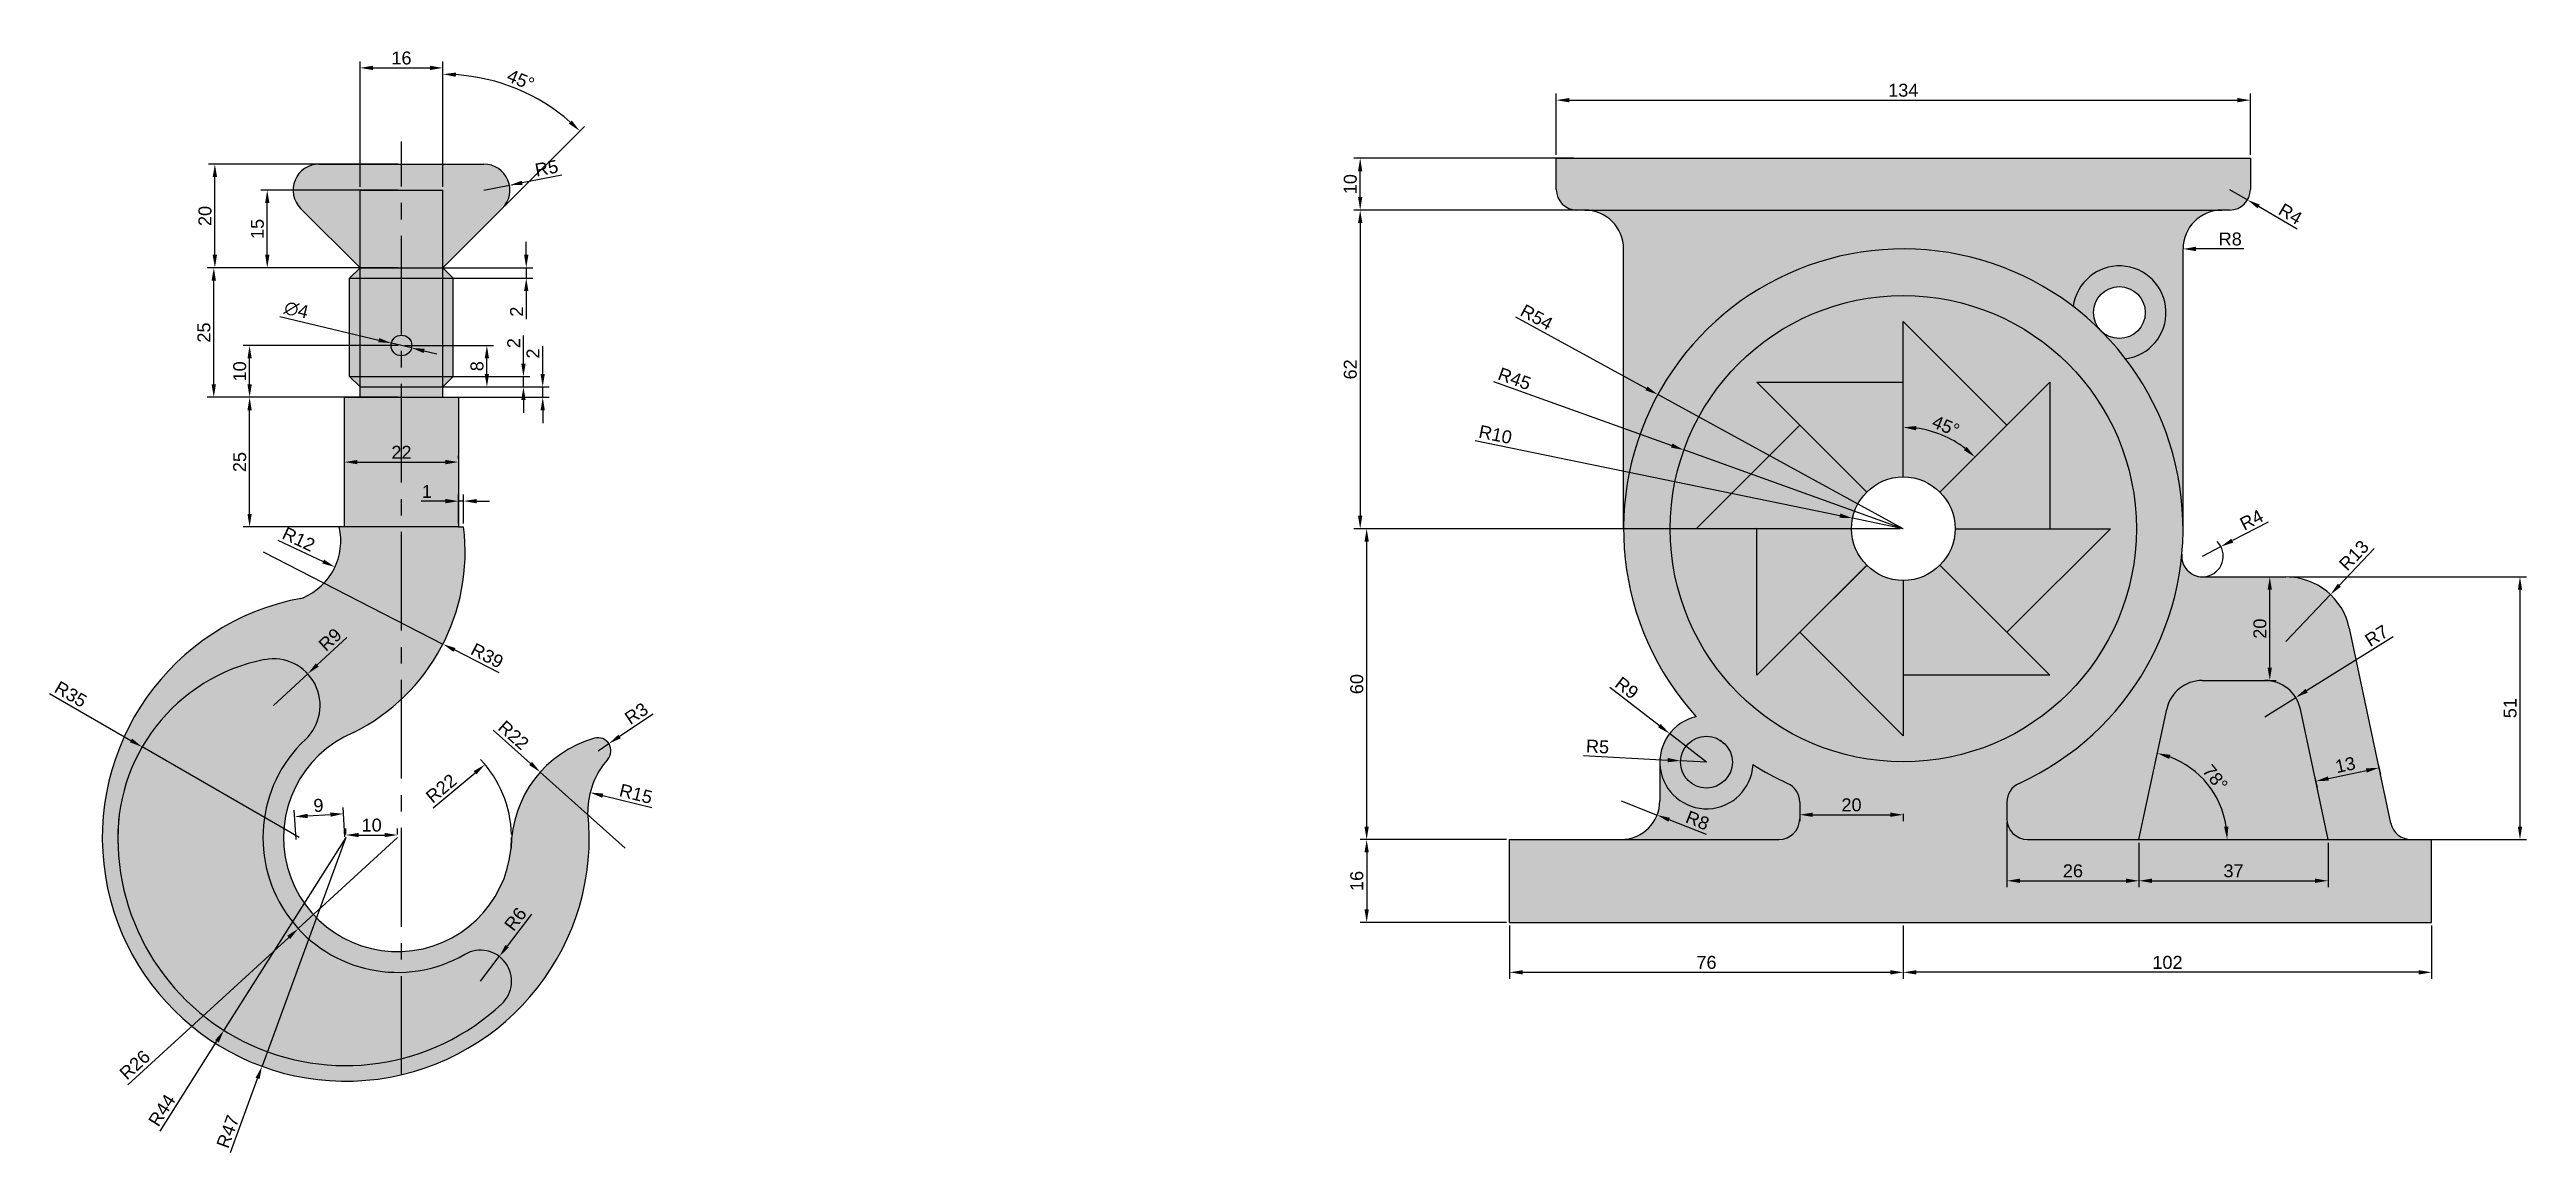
# Model space of a CAD drawing. Header units: millimetres. Extents: x 3781 to 4260, y 1155 to 1368.
import ezdxf

# ---------------------------------------------------------------- set-up
doc = ezdxf.new("R2010")
doc.units = ezdxf.units.MM
doc.linetypes.add('CENTER2', pattern=[28.575, 19.05, -3.175, 3.175, -3.175])
doc.styles.get("Standard").update_dxf_attribs({"font": 'arial.ttf'})
doc.dimstyles.new('ISO-25', dxfattribs={"dimtxt": 2.5, "dimasz": 2.5, "dimexe": 1.25, "dimexo": 0.625, "dimtad": 1, "dimdec": 0, "dimtxsty": 'Standard', "dimcen": 2.5, "dimadec": 0, "dimazin": 0, "dimtfac": 1, "dimtdec": 0, "dimtmove": 0, "dimatfit": 3, "dimfxl": 1, "dimarcsym": 0})

msp = doc.modelspace()

# ---------------------------------------------------------------- blocks, each defined once
blk = doc.blocks.new('*D1')
at = {"color": 0, "lineweight": -2, "transparency": 16777216}
blk.add_arc((4139.29, 1275.45), 19.56, 52.3283, 82.6717, dxfattribs=at)
at = {"color": 0, "transparency": 16777216}
for points in [[(4141.76, 1294.43), (4141.81, 1295.27), (4139.29, 1295.01)], [(4151.52, 1291.24), (4150.97, 1290.62), (4153.12, 1289.28)]]:
    blk.add_solid(points, dxfattribs=at)
at = {"layer": 'Defpoints', "color": 0, "transparency": 16777216}
for p in [(4139.29, 1315.45), (4149.07, 1292.39), (4159.29, 1295.45), (4139.29, 1285.45), (4139.29, 1275.45)]:
    blk.add_point(p, dxfattribs=at)
at = {"color": 0, "transparency": 16777216, "insert": (4147.5, 1295.27), "char_height": 2.5, "attachment_point": 5, "rotation": 337.5}
blk.add_mtext('45°', dxfattribs=at)
blk = doc.blocks.new('*U2')
for p, q in [((-10, -13.54), (-10, 16.46)), ((-10, 16.46), (10, -3.54)), ((-2.93, -16.46), (10, -3.54))]:
    blk.add_line(p, q)
blk = doc.blocks.new('*U3')
at = {"color": 0, "linetype": 'ByBlock', "lineweight": -2, "transparency": 16777216}
for p, rotation in [((4129.72, 1299.16), 44.99999999999999), ((4163, 1285.02), 315.0000000000001), ((4115.76, 1285.45), 90), ((4115.58, 1265.88), 135), ((4162.83, 1265.45), 270), ((4129.29, 1251.91), 180), ((4148.86, 1251.74), 225)]:
    blk.add_blockref('*U2', p, dxfattribs=dict(at, rotation=rotation))
blk.add_blockref('*U2', (4149.29, 1298.99), dxfattribs=at)
blk = doc.blocks.new('*D4')
at = {"color": 0, "lineweight": -2, "transparency": 16777216}
for p, q in [((4197.05, 1270.15), (4200.6, 1271.99)), ((4209.71, 1276.72), (4202.82, 1273.14))]:
    blk.add_line(p, q, dxfattribs=at)
blk.add_arc((4197.05, 1270.15), 4, 278.9525, 45.3366, dxfattribs=at)
at = {"color": 0, "transparency": 16777216}
blk.add_solid([(4202.63, 1273.51), (4203.01, 1272.77), (4200.6, 1271.99)], dxfattribs=at)
at = {"layer": 'Defpoints', "color": 0, "transparency": 16777216}
for p in [(4200.6, 1271.99), (4197.05, 1270.15)]:
    blk.add_point(p, dxfattribs=at)
at = {"color": 0, "transparency": 16777216, "insert": (4206.51, 1277.17), "char_height": 2.5, "attachment_point": 5, "rotation": 27.4317}
blk.add_mtext('R4', dxfattribs=at)
blk = doc.blocks.new('*D5')
at = {"color": 0, "lineweight": -2, "transparency": 16777216}
for p, q in [((4230.16, 1271.62), (4223.48, 1264.55)), ((4213.17, 1253.65), (4221.76, 1262.73))]:
    blk.add_line(p, q, dxfattribs=at)
at = {"color": 0, "transparency": 16777216}
blk.add_solid([(4223.17, 1264.84), (4223.78, 1264.26), (4221.76, 1262.73)], dxfattribs=at)
at = {"layer": 'Defpoints', "color": 0, "transparency": 16777216}
for p in [(4221.76, 1262.73), (4213.17, 1253.65)]:
    blk.add_point(p, dxfattribs=at)
at = {"color": 0, "transparency": 16777216, "insert": (4226.29, 1270.3), "char_height": 2.5, "attachment_point": 5, "rotation": 46.6061}
blk.add_mtext('R13', dxfattribs=at)
blk = doc.blocks.new('*D6')
at = {"color": 0, "lineweight": -2, "transparency": 16777216}
for p, q in [((4233.89, 1254.6), (4217.16, 1244.17)), ((4209.1, 1239.15), (4215.04, 1242.85))]:
    blk.add_line(p, q, dxfattribs=at)
at = {"color": 0, "transparency": 16777216}
blk.add_solid([(4216.94, 1244.53), (4217.38, 1243.82), (4215.04, 1242.85)], dxfattribs=at)
at = {"layer": 'Defpoints', "color": 0, "transparency": 16777216}
for p in [(4209.1, 1239.15), (4215.04, 1242.85)]:
    blk.add_point(p, dxfattribs=at)
at = {"color": 0, "transparency": 16777216, "insert": (4230.65, 1254.79), "char_height": 2.5, "attachment_point": 5, "rotation": 31.9287}
blk.add_mtext('R7', dxfattribs=at)
blk = doc.blocks.new('*D7')
at = {"color": 0, "lineweight": -2, "transparency": 16777216}
for p, q in [((4084.79, 1222.95), (4091.76, 1220.18)), ((4101.32, 1216.39), (4094.08, 1219.26))]:
    blk.add_line(p, q, dxfattribs=at)
at = {"color": 0, "transparency": 16777216}
blk.add_solid([(4094.23, 1219.65), (4093.93, 1218.87), (4091.76, 1220.18)], dxfattribs=at)
at = {"layer": 'Defpoints', "color": 0, "transparency": 16777216}
for p in [(4084.79, 1222.95), (4091.76, 1220.18)]:
    blk.add_point(p, dxfattribs=at)
at = {"color": 0, "transparency": 16777216, "insert": (4099.56, 1219.13), "char_height": 2.5, "attachment_point": 5, "rotation": 338.347}
blk.add_mtext('R8', dxfattribs=at)
blk = doc.blocks.new('*D8')
at = {"color": 0, "lineweight": -2, "transparency": 16777216}
for p, q in [((4082.65, 1244.83), (4092.2, 1237.43)), ((4101.29, 1230.38), (4094.17, 1235.9))]:
    blk.add_line(p, q, dxfattribs=at)
at = {"color": 0, "transparency": 16777216}
blk.add_solid([(4092.45, 1237.76), (4091.94, 1237.1), (4094.17, 1235.9)], dxfattribs=at)
at = {"layer": 'Defpoints', "color": 0, "transparency": 16777216}
for p in [(4094.17, 1235.9), (4101.29, 1230.38)]:
    blk.add_point(p, dxfattribs=at)
at = {"color": 0, "transparency": 16777216, "insert": (4085.9, 1244.71), "char_height": 2.5, "attachment_point": 5, "rotation": 322.2292}
blk.add_mtext('R9', dxfattribs=at)
blk = doc.blocks.new('*D9')
at = {"color": 0, "lineweight": -2, "transparency": 16777216}
for p, q in [((4077.52, 1231.64), (4093.8, 1230.78)), ((4101.29, 1230.38), (4096.29, 1230.65))]:
    blk.add_line(p, q, dxfattribs=at)
at = {"color": 0, "transparency": 16777216}
blk.add_solid([(4093.82, 1231.19), (4093.77, 1230.36), (4096.29, 1230.65)], dxfattribs=at)
at = {"layer": 'Defpoints', "color": 0, "transparency": 16777216}
for p in [(4096.29, 1230.65), (4101.29, 1230.38)]:
    blk.add_point(p, dxfattribs=at)
at = {"color": 0, "transparency": 16777216, "insert": (4080.26, 1233.39), "char_height": 2.5, "attachment_point": 5, "rotation": 356.9823}
blk.add_mtext('R5', dxfattribs=at)
blk = doc.blocks.new('*D10')
at = {"color": 0, "lineweight": -2, "transparency": 16777216}
for p, q in [((4056.62, 1292.48), (4127.05, 1277.97)), ((4139.29, 1275.45), (4129.5, 1277.47))]:
    blk.add_line(p, q, dxfattribs=at)
at = {"color": 0, "transparency": 16777216}
blk.add_solid([(4127.13, 1278.38), (4126.96, 1277.56), (4129.5, 1277.47)], dxfattribs=at)
at = {"layer": 'Defpoints', "color": 0, "transparency": 16777216}
for p in [(4129.5, 1277.47), (4139.29, 1275.45)]:
    blk.add_point(p, dxfattribs=at)
at = {"color": 0, "transparency": 16777216, "insert": (4060.54, 1293.62), "char_height": 2.5, "attachment_point": 5, "rotation": 348.3575}
blk.add_mtext('R10', dxfattribs=at)
blk = doc.blocks.new('*D11')
at = {"color": 0, "lineweight": -2, "transparency": 16777216}
for p, q in [((4060.18, 1303.83), (4094.58, 1291.49)), ((4139.29, 1275.45), (4096.93, 1290.64))]:
    blk.add_line(p, q, dxfattribs=at)
at = {"color": 0, "transparency": 16777216}
blk.add_solid([(4094.72, 1291.88), (4094.44, 1291.1), (4096.93, 1290.64)], dxfattribs=at)
at = {"layer": 'Defpoints', "color": 0, "transparency": 16777216}
for p in [(4096.93, 1290.64), (4139.29, 1275.45)]:
    blk.add_point(p, dxfattribs=at)
at = {"color": 0, "transparency": 16777216, "insert": (4064.23, 1304.39), "char_height": 2.5, "attachment_point": 5, "rotation": 340.2656}
blk.add_mtext('R45', dxfattribs=at)
blk = doc.blocks.new('*D12')
at = {"color": 0, "lineweight": -2, "transparency": 16777216}
for p, q in [((4064.42, 1316.33), (4089.7, 1302.53)), ((4139.29, 1275.45), (4091.9, 1301.33))]:
    blk.add_line(p, q, dxfattribs=at)
at = {"color": 0, "transparency": 16777216}
blk.add_solid([(4089.9, 1302.89), (4089.5, 1302.16), (4091.9, 1301.33)], dxfattribs=at)
at = {"layer": 'Defpoints', "color": 0, "transparency": 16777216}
for p in [(4091.9, 1301.33), (4139.29, 1275.45)]:
    blk.add_point(p, dxfattribs=at)
at = {"color": 0, "transparency": 16777216, "insert": (4068.5, 1316.27), "char_height": 2.5, "attachment_point": 5, "rotation": 331.3641}
blk.add_mtext('R54', dxfattribs=at)
blk = doc.blocks.new('*D13')
at = {"color": 0, "lineweight": -2, "transparency": 16777216}
blk.add_line((4205.04, 1329.45), (4195.79, 1329.45), dxfattribs=at)
at = {"color": 0, "transparency": 16777216}
blk.add_solid([(4195.79, 1329.87), (4195.79, 1329.03), (4193.29, 1329.45)], dxfattribs=at)
at = {"layer": 'Defpoints', "color": 0, "transparency": 16777216}
for p in [(4193.29, 1329.45), (4200.79, 1329.45)]:
    blk.add_point(p, dxfattribs=at)
at = {"color": 0, "transparency": 16777216, "insert": (4202.4, 1331.35), "char_height": 2.5, "attachment_point": 5}
blk.add_mtext('R8', dxfattribs=at)
blk = doc.blocks.new('*D14')
at = {"color": 0, "lineweight": -2, "transparency": 16777216}
for p, q in [((4202.29, 1340.95), (4205.74, 1338.92)), ((4215.34, 1333.25), (4207.89, 1337.65))]:
    blk.add_line(p, q, dxfattribs=at)
at = {"color": 0, "transparency": 16777216}
blk.add_solid([(4208.1, 1338.01), (4207.68, 1337.29), (4205.74, 1338.92)], dxfattribs=at)
at = {"layer": 'Defpoints', "color": 0, "transparency": 16777216}
for p in [(4202.29, 1340.95), (4205.74, 1338.92)]:
    blk.add_point(p, dxfattribs=at)
at = {"color": 0, "transparency": 16777216, "insert": (4214.02, 1336.21), "char_height": 2.5, "attachment_point": 5, "rotation": 329.4626}
blk.add_mtext('R4', dxfattribs=at)
blk = doc.blocks.new('*D15')
at = {"color": 0, "lineweight": -2, "transparency": 16777216}
for p, q in [((4063.29, 1198.83), (4063.29, 1188.57)), ((4139.29, 1198.83), (4139.29, 1188.57)), ((4065.79, 1189.82), (4136.79, 1189.82))]:
    blk.add_line(p, q, dxfattribs=at)
at = {"color": 0, "transparency": 16777216}
for points in [[(4065.79, 1190.23), (4065.79, 1189.4), (4063.29, 1189.82)], [(4136.79, 1190.23), (4136.79, 1189.4), (4139.29, 1189.82)]]:
    blk.add_solid(points, dxfattribs=at)
at = {"layer": 'Defpoints', "color": 0, "transparency": 16777216}
for p in [(4063.29, 1199.45), (4139.29, 1199.45), (4139.29, 1189.82)]:
    blk.add_point(p, dxfattribs=at)
at = {"color": 0, "transparency": 16777216, "insert": (4101.29, 1191.72), "char_height": 2.5, "attachment_point": 5}
blk.add_mtext('76', dxfattribs=at)
blk = doc.blocks.new('*D16')
at = {"color": 0, "lineweight": -2, "transparency": 16777216}
for p, q in [((4139.29, 1198.83), (4139.29, 1188.57)), ((4241.29, 1198.83), (4241.29, 1188.57)), ((4238.79, 1189.82), (4141.79, 1189.82))]:
    blk.add_line(p, q, dxfattribs=at)
at = {"color": 0, "transparency": 16777216}
for points in [[(4141.79, 1190.23), (4141.79, 1189.4), (4139.29, 1189.82)], [(4238.79, 1190.23), (4238.79, 1189.4), (4241.29, 1189.82)]]:
    blk.add_solid(points, dxfattribs=at)
at = {"layer": 'Defpoints', "color": 0, "transparency": 16777216}
for p in [(4139.29, 1199.45), (4241.29, 1199.45), (4139.29, 1189.82)]:
    blk.add_point(p, dxfattribs=at)
at = {"color": 0, "transparency": 16777216, "insert": (4190.29, 1191.72), "char_height": 2.5, "attachment_point": 5}
blk.add_mtext('102', dxfattribs=at)
blk = doc.blocks.new('*D17')
at = {"color": 0, "lineweight": -2, "transparency": 16777216}
for p, q in [((4159.29, 1218.83), (4159.29, 1206.24)), ((4184.79, 1214.83), (4184.79, 1206.24)), ((4161.79, 1207.49), (4182.29, 1207.49))]:
    blk.add_line(p, q, dxfattribs=at)
at = {"color": 0, "transparency": 16777216}
for points in [[(4161.79, 1207.9), (4161.79, 1207.07), (4159.29, 1207.49)], [(4182.29, 1207.9), (4182.29, 1207.07), (4184.79, 1207.49)]]:
    blk.add_solid(points, dxfattribs=at)
at = {"layer": 'Defpoints', "color": 0, "transparency": 16777216}
for p in [(4159.29, 1219.45), (4184.79, 1215.45), (4184.79, 1207.49)]:
    blk.add_point(p, dxfattribs=at)
at = {"color": 0, "transparency": 16777216, "insert": (4172.04, 1209.39), "char_height": 2.5, "attachment_point": 5}
blk.add_mtext('26', dxfattribs=at)
blk = doc.blocks.new('*D18')
at = {"color": 0, "lineweight": -2, "transparency": 16777216}
for p, q in [((4184.79, 1214.83), (4184.79, 1206.24)), ((4221.29, 1214.83), (4221.29, 1206.24)), ((4187.29, 1207.49), (4218.79, 1207.49))]:
    blk.add_line(p, q, dxfattribs=at)
at = {"color": 0, "transparency": 16777216}
for points in [[(4187.29, 1207.9), (4187.29, 1207.07), (4184.79, 1207.49)], [(4218.79, 1207.9), (4218.79, 1207.07), (4221.29, 1207.49)]]:
    blk.add_solid(points, dxfattribs=at)
at = {"layer": 'Defpoints', "color": 0, "transparency": 16777216}
for p in [(4184.79, 1215.45), (4221.29, 1215.45), (4221.29, 1207.49)]:
    blk.add_point(p, dxfattribs=at)
at = {"color": 0, "transparency": 16777216, "insert": (4203.04, 1209.39), "char_height": 2.5, "attachment_point": 5}
blk.add_mtext('37', dxfattribs=at)
blk = doc.blocks.new('*D19')
at = {"color": 0, "lineweight": -2, "transparency": 16777216}
for p, q in [((4119.29, 1220.42), (4119.29, 1218.98)), ((4121.79, 1220.23), (4136.79, 1220.23)), ((4139.29, 1220.42), (4139.29, 1218.98))]:
    blk.add_line(p, q, dxfattribs=at)
at = {"color": 0, "transparency": 16777216}
for points in [[(4121.79, 1220.65), (4121.79, 1219.82), (4119.29, 1220.23)], [(4136.79, 1220.65), (4136.79, 1219.82), (4139.29, 1220.23)]]:
    blk.add_solid(points, dxfattribs=at)
at = {"layer": 'Defpoints', "color": 0, "transparency": 16777216}
for p in [(4119.29, 1221.05), (4139.29, 1221.05), (4139.29, 1220.23)]:
    blk.add_point(p, dxfattribs=at)
at = {"color": 0, "transparency": 16777216, "insert": (4129.29, 1222.13), "char_height": 2.5, "attachment_point": 5}
blk.add_mtext('20', dxfattribs=at)
blk = doc.blocks.new('*D20')
at = {"color": 0, "lineweight": -2, "transparency": 16777216}
for p, q in [((4062.67, 1215.45), (4034.44, 1215.45)), ((4035.69, 1212.95), (4035.69, 1201.95)), ((4062.67, 1199.45), (4034.44, 1199.45))]:
    blk.add_line(p, q, dxfattribs=at)
at = {"color": 0, "transparency": 16777216}
for points in [[(4035.27, 1212.95), (4036.1, 1212.95), (4035.69, 1215.45)], [(4035.27, 1201.95), (4036.1, 1201.95), (4035.69, 1199.45)]]:
    blk.add_solid(points, dxfattribs=at)
at = {"layer": 'Defpoints', "color": 0, "transparency": 16777216}
for p in [(4063.29, 1215.45), (4035.69, 1199.45), (4063.29, 1199.45)]:
    blk.add_point(p, dxfattribs=at)
at = {"color": 0, "transparency": 16777216, "insert": (4033.79, 1207.45), "char_height": 2.5, "attachment_point": 5, "rotation": 90}
blk.add_mtext('16', dxfattribs=at)
blk = doc.blocks.new('*D21')
at = {"color": 0, "lineweight": -2, "transparency": 16777216}
for p, q in [((4138.67, 1275.45), (4034.44, 1275.45)), ((4035.69, 1217.95), (4035.69, 1272.95)), ((4062.67, 1215.45), (4034.44, 1215.45))]:
    blk.add_line(p, q, dxfattribs=at)
at = {"color": 0, "transparency": 16777216}
for points in [[(4035.27, 1272.95), (4036.1, 1272.95), (4035.69, 1275.45)], [(4035.27, 1217.95), (4036.1, 1217.95), (4035.69, 1215.45)]]:
    blk.add_solid(points, dxfattribs=at)
at = {"layer": 'Defpoints', "color": 0, "transparency": 16777216}
for p in [(4035.69, 1275.45), (4139.29, 1275.45), (4063.29, 1215.45)]:
    blk.add_point(p, dxfattribs=at)
at = {"color": 0, "transparency": 16777216, "insert": (4033.79, 1245.45), "char_height": 2.5, "attachment_point": 5, "rotation": 90}
blk.add_mtext('60', dxfattribs=at)
blk = doc.blocks.new('*D22')
at = {"color": 0, "lineweight": -2, "transparency": 16777216}
for p, q in [((4077.17, 1336.95), (4033.19, 1336.95)), ((4034.44, 1334.45), (4034.44, 1277.95)), ((4077.17, 1275.45), (4033.19, 1275.45))]:
    blk.add_line(p, q, dxfattribs=at)
at = {"color": 0, "transparency": 16777216}
for points in [[(4034.02, 1334.45), (4034.85, 1334.45), (4034.44, 1336.95)], [(4034.02, 1277.95), (4034.85, 1277.95), (4034.44, 1275.45)]]:
    blk.add_solid(points, dxfattribs=at)
at = {"layer": 'Defpoints', "color": 0, "transparency": 16777216}
for p in [(4077.79, 1336.95), (4034.44, 1275.45), (4077.79, 1275.45)]:
    blk.add_point(p, dxfattribs=at)
at = {"color": 0, "transparency": 16777216, "insert": (4032.54, 1306.2), "char_height": 2.5, "attachment_point": 5, "rotation": 90}
blk.add_mtext('62', dxfattribs=at)
blk = doc.blocks.new('*D23')
at = {"color": 0, "lineweight": -2, "transparency": 16777216}
for p, q in [((4072.29, 1347.58), (4072.29, 1359.42)), ((4074.79, 1358.17), (4203.79, 1358.17)), ((4206.29, 1347.58), (4206.29, 1359.42))]:
    blk.add_line(p, q, dxfattribs=at)
at = {"color": 0, "transparency": 16777216}
for points in [[(4074.79, 1358.58), (4074.79, 1357.75), (4072.29, 1358.17)], [(4203.79, 1358.58), (4203.79, 1357.75), (4206.29, 1358.17)]]:
    blk.add_solid(points, dxfattribs=at)
at = {"layer": 'Defpoints', "color": 0, "transparency": 16777216}
for p in [(4206.29, 1358.17), (4072.29, 1346.95), (4206.29, 1346.95)]:
    blk.add_point(p, dxfattribs=at)
at = {"color": 0, "transparency": 16777216, "insert": (4139.29, 1360.07), "char_height": 2.5, "attachment_point": 5}
blk.add_mtext('134', dxfattribs=at)
blk = doc.blocks.new('*D24')
at = {"color": 0, "lineweight": -2, "transparency": 16777216}
for p, q in [((4075.67, 1346.95), (4033.19, 1346.95)), ((4034.44, 1339.45), (4034.44, 1344.45)), ((4075.67, 1336.95), (4033.19, 1336.95))]:
    blk.add_line(p, q, dxfattribs=at)
at = {"color": 0, "transparency": 16777216}
for points in [[(4034.02, 1344.45), (4034.85, 1344.45), (4034.44, 1346.95)], [(4034.02, 1339.45), (4034.85, 1339.45), (4034.44, 1336.95)]]:
    blk.add_solid(points, dxfattribs=at)
at = {"layer": 'Defpoints', "color": 0, "transparency": 16777216}
for p in [(4034.44, 1346.95), (4076.29, 1346.95), (4076.29, 1336.95)]:
    blk.add_point(p, dxfattribs=at)
at = {"color": 0, "transparency": 16777216, "insert": (4032.54, 1341.95), "char_height": 2.5, "attachment_point": 5, "rotation": 90}
blk.add_mtext('10', dxfattribs=at)
blk = doc.blocks.new('*D25')
at = {"color": 0, "lineweight": -2, "transparency": 16777216}
for p, q in [((4213.8, 1266.15), (4259.59, 1266.15)), ((4258.34, 1263.65), (4258.34, 1217.95)), ((4213.8, 1215.45), (4259.59, 1215.45))]:
    blk.add_line(p, q, dxfattribs=at)
at = {"color": 0, "transparency": 16777216}
for points in [[(4257.93, 1263.65), (4258.76, 1263.65), (4258.34, 1266.15)], [(4257.93, 1217.95), (4258.76, 1217.95), (4258.34, 1215.45)]]:
    blk.add_solid(points, dxfattribs=at)
at = {"layer": 'Defpoints', "color": 0, "transparency": 16777216}
for p in [(4213.17, 1266.15), (4213.17, 1215.45), (4258.34, 1215.45)]:
    blk.add_point(p, dxfattribs=at)
at = {"color": 0, "transparency": 16777216, "insert": (4256.44, 1240.8), "char_height": 2.5, "attachment_point": 5, "rotation": 90}
blk.add_mtext('51', dxfattribs=at)
blk = doc.blocks.new('*D26')
at = {"color": 0, "lineweight": -2, "transparency": 16777216}
for p, q in [((4230.97, 1230.02), (4231.39, 1228.07)), ((4218.75, 1227.42), (4219.16, 1225.48)), ((4221.35, 1227.22), (4228.68, 1228.78))]:
    blk.add_line(p, q, dxfattribs=at)
at = {"color": 0, "transparency": 16777216}
for points in [[(4228.6, 1229.18), (4228.77, 1228.37), (4231.13, 1229.3)], [(4221.26, 1227.63), (4221.43, 1226.81), (4218.9, 1226.7)]]:
    blk.add_solid(points, dxfattribs=at)
at = {"layer": 'Defpoints', "color": 0, "transparency": 16777216}
for p in [(4230.84, 1230.63), (4231.13, 1229.3), (4218.62, 1228.03)]:
    blk.add_point(p, dxfattribs=at)
at = {"color": 0, "transparency": 16777216, "insert": (4224.62, 1229.86), "char_height": 2.5, "attachment_point": 5, "rotation": 12}
blk.add_mtext('13', dxfattribs=at)
blk = doc.blocks.new('*D27')
at = {"color": 0, "lineweight": -2, "transparency": 16777216}
for p, q in [((4205.73, 1266.15), (4211.29, 1266.15)), ((4210.04, 1248.65), (4210.04, 1263.65)), ((4203.67, 1246.15), (4211.29, 1246.15))]:
    blk.add_line(p, q, dxfattribs=at)
at = {"color": 0, "transparency": 16777216}
for points in [[(4209.62, 1263.65), (4210.45, 1263.65), (4210.04, 1266.15)], [(4209.62, 1248.65), (4210.45, 1248.65), (4210.04, 1246.15)]]:
    blk.add_solid(points, dxfattribs=at)
at = {"layer": 'Defpoints', "color": 0, "transparency": 16777216}
for p in [(4205.11, 1266.15), (4210.04, 1266.15), (4203.04, 1246.15)]:
    blk.add_point(p, dxfattribs=at)
at = {"color": 0, "transparency": 16777216, "insert": (4208.14, 1256.15), "char_height": 2.5, "attachment_point": 5, "rotation": 90}
blk.add_mtext('20', dxfattribs=at)
blk = doc.blocks.new('*D28')
at = {"color": 0, "lineweight": -2, "transparency": 16777216}
blk.add_arc((4184.79, 1215.45), 17.02, 8.4216, 69.5784, dxfattribs=at)
at = {"color": 0, "transparency": 16777216}
for points in [[(4190.61, 1231), (4190.85, 1231.8), (4188.33, 1232.1)], [(4202.05, 1217.97), (4201.22, 1217.91), (4201.81, 1215.45)]]:
    blk.add_solid(points, dxfattribs=at)
at = {"layer": 'Defpoints', "color": 0, "transparency": 16777216}
for p in [(4190.14, 1240.61), (4200.09, 1222.91), (4163.29, 1215.45), (4184.79, 1215.45), (4237.31, 1215.45)]:
    blk.add_point(p, dxfattribs=at)
at = {"color": 0, "transparency": 16777216, "insert": (4199.5, 1227.36), "char_height": 2.5, "attachment_point": 5, "rotation": 309}
blk.add_mtext('78°', dxfattribs=at)
blk = doc.blocks.new('*D29')
at = {"color": 0, "lineweight": -2, "transparency": 16777216}
for p, q in [((3874.47, 1201.04), (3869.75, 1194.85)), ((3864.6, 1188.09), (3868.24, 1192.87))]:
    blk.add_line(p, q, dxfattribs=at)
at = {"color": 0, "transparency": 16777216}
blk.add_solid([(3869.42, 1195.11), (3870.08, 1194.6), (3868.24, 1192.87)], dxfattribs=at)
at = {"layer": 'Defpoints', "color": 0, "transparency": 16777216}
for p in [(3868.24, 1192.87), (3864.6, 1188.09)]:
    blk.add_point(p, dxfattribs=at)
at = {"color": 0, "transparency": 16777216, "insert": (3871.36, 1200.09), "char_height": 2.5, "attachment_point": 5, "rotation": 52.6969}
blk.add_mtext('R6', dxfattribs=at)
blk = doc.blocks.new('*D30')
at = {"color": 0, "lineweight": -2, "transparency": 16777216}
for p, q in [((3897.96, 1239.65), (3891.47, 1235.35)), ((3887.3, 1232.59), (3889.39, 1233.97))]:
    blk.add_line(p, q, dxfattribs=at)
at = {"color": 0, "transparency": 16777216}
blk.add_solid([(3891.24, 1235.69), (3891.7, 1235), (3889.39, 1233.97)], dxfattribs=at)
at = {"layer": 'Defpoints', "color": 0, "transparency": 16777216}
for p in [(3889.39, 1233.97), (3887.3, 1232.59)]:
    blk.add_point(p, dxfattribs=at)
at = {"color": 0, "transparency": 16777216, "insert": (3894.7, 1239.77), "char_height": 2.5, "attachment_point": 5, "rotation": 33.533}
blk.add_mtext('R3', dxfattribs=at)
blk = doc.blocks.new('*D32')
at = {"color": 0, "lineweight": -2, "transparency": 16777216}
blk.add_line((3897.67, 1221.54), (3888.22, 1223.91), dxfattribs=at)
at = {"color": 0, "transparency": 16777216}
blk.add_solid([(3888.32, 1224.32), (3888.12, 1223.51), (3885.79, 1224.52)], dxfattribs=at)
at = {"layer": 'Defpoints', "color": 0, "transparency": 16777216}
for p in [(3885.79, 1224.52), (3900.6, 1220.81)]:
    blk.add_point(p, dxfattribs=at)
at = {"color": 0, "transparency": 16777216, "insert": (3894.62, 1224.27), "char_height": 2.5, "attachment_point": 5, "rotation": 345.9199}
blk.add_mtext('R15', dxfattribs=at)
blk = doc.blocks.new('*D33')
at = {"color": 0, "lineweight": -2, "transparency": 16777216}
for p, q in [((3867.05, 1236.59), (3874.28, 1230.13)), ((3892.55, 1213.81), (3876.15, 1228.46))]:
    blk.add_line(p, q, dxfattribs=at)
at = {"color": 0, "transparency": 16777216}
blk.add_solid([(3874.56, 1230.44), (3874.01, 1229.82), (3876.15, 1228.46)], dxfattribs=at)
at = {"layer": 'Defpoints', "color": 0, "transparency": 16777216}
for p in [(3876.15, 1228.46), (3892.55, 1213.81)]:
    blk.add_point(p, dxfattribs=at)
at = {"color": 0, "transparency": 16777216, "insert": (3870.99, 1235.6), "char_height": 2.5, "attachment_point": 5, "rotation": 318.2168}
blk.add_mtext('R22', dxfattribs=at)
blk = doc.blocks.new('*D34')
at = {"color": 0, "lineweight": -2, "transparency": 16777216}
for p, q in [((3848.6, 1215.81), (3829.42, 1198.25)), ((3796.5, 1168.11), (3827.58, 1196.56))]:
    blk.add_line(p, q, dxfattribs=at)
at = {"color": 0, "transparency": 16777216}
blk.add_solid([(3827.3, 1196.87), (3827.86, 1196.25), (3829.42, 1198.25)], dxfattribs=at)
at = {"layer": 'Defpoints', "color": 0, "transparency": 16777216}
for p in [(3848.6, 1215.81), (3829.42, 1198.25)]:
    blk.add_point(p, dxfattribs=at)
at = {"color": 0, "transparency": 16777216, "insert": (3797.88, 1171.95), "char_height": 2.5, "attachment_point": 5, "rotation": 42.4727}
blk.add_mtext('R26', dxfattribs=at)
blk = doc.blocks.new('*D35')
at = {"color": 0, "lineweight": -2, "transparency": 16777216}
for p, q in [((3838.6, 1215.81), (3815.07, 1178.63)), ((3802.74, 1159.15), (3813.73, 1176.51))]:
    blk.add_line(p, q, dxfattribs=at)
at = {"color": 0, "transparency": 16777216}
blk.add_solid([(3813.38, 1176.74), (3814.09, 1176.29), (3815.07, 1178.63)], dxfattribs=at)
at = {"layer": 'Defpoints', "color": 0, "transparency": 16777216}
for p in [(3838.6, 1215.81), (3815.07, 1178.63)]:
    blk.add_point(p, dxfattribs=at)
at = {"color": 0, "transparency": 16777216, "insert": (3803.09, 1163.2), "char_height": 2.5, "attachment_point": 5, "rotation": 57.6693}
blk.add_mtext('R44', dxfattribs=at)
blk = doc.blocks.new('*D36')
at = {"color": 0, "lineweight": -2, "transparency": 16777216}
for p, q in [((3838.6, 1215.81), (3822.43, 1171.68)), ((3816.33, 1155.05), (3821.57, 1169.33))]:
    blk.add_line(p, q, dxfattribs=at)
at = {"color": 0, "transparency": 16777216}
blk.add_solid([(3821.18, 1169.47), (3821.96, 1169.19), (3822.43, 1171.68)], dxfattribs=at)
at = {"layer": 'Defpoints', "color": 0, "transparency": 16777216}
for p in [(3838.6, 1215.81), (3822.43, 1171.68)]:
    blk.add_point(p, dxfattribs=at)
at = {"color": 0, "transparency": 16777216, "insert": (3815.82, 1159.08), "char_height": 2.5, "attachment_point": 5, "rotation": 69.8713}
blk.add_mtext('R47', dxfattribs=at)
blk = doc.blocks.new('*D37')
at = {"color": 0, "lineweight": -2, "transparency": 16777216}
for p, q in [((3838.6, 1216.43), (3838.6, 1217.57)), ((3841.1, 1216.32), (3846.1, 1216.32)), ((3848.6, 1216.43), (3848.6, 1217.57))]:
    blk.add_line(p, q, dxfattribs=at)
at = {"color": 0, "transparency": 16777216}
for points in [[(3841.1, 1216.73), (3841.1, 1215.9), (3838.6, 1216.32)], [(3846.1, 1216.73), (3846.1, 1215.9), (3848.6, 1216.32)]]:
    blk.add_solid(points, dxfattribs=at)
at = {"layer": 'Defpoints', "color": 0, "transparency": 16777216}
for p in [(3838.6, 1215.81), (3848.6, 1216.32), (3848.6, 1215.81)]:
    blk.add_point(p, dxfattribs=at)
at = {"color": 0, "transparency": 16777216, "insert": (3843.6, 1218.22), "char_height": 2.5, "attachment_point": 5}
blk.add_mtext('10', dxfattribs=at)
blk = doc.blocks.new('*D38')
at = {"color": 0, "lineweight": -2, "transparency": 16777216}
for p, q in [((3781.41, 1243.66), (3797.13, 1234.57)), ((3829.6, 1215.81), (3799.3, 1233.32))]:
    blk.add_line(p, q, dxfattribs=at)
at = {"color": 0, "transparency": 16777216}
blk.add_solid([(3797.34, 1234.93), (3796.93, 1234.21), (3799.3, 1233.32)], dxfattribs=at)
at = {"layer": 'Defpoints', "color": 0, "transparency": 16777216}
for p in [(3799.3, 1233.32), (3829.6, 1215.81)]:
    blk.add_point(p, dxfattribs=at)
at = {"color": 0, "transparency": 16777216, "insert": (3785.5, 1243.49), "char_height": 2.5, "attachment_point": 5, "rotation": 329.9757}
blk.add_mtext('R35', dxfattribs=at)
blk = doc.blocks.new('*D39')
at = {"color": 0, "lineweight": -2, "transparency": 16777216}
for p, q in [((3829, 1215.45), (3828.66, 1221.1)), ((3831.23, 1220), (3835.65, 1220.27)), ((3838.41, 1216), (3838.07, 1221.66))]:
    blk.add_line(p, q, dxfattribs=at)
at = {"color": 0, "transparency": 16777216}
for points in [[(3831.21, 1220.42), (3831.25, 1219.59), (3828.73, 1219.86)], [(3835.63, 1220.68), (3835.68, 1219.85), (3838.15, 1220.41)]]:
    blk.add_solid(points, dxfattribs=at)
at = {"layer": 'Defpoints', "color": 0, "transparency": 16777216}
for p in [(3838.15, 1220.41), (3829.03, 1214.82), (3838.45, 1215.38)]:
    blk.add_point(p, dxfattribs=at)
at = {"color": 0, "transparency": 16777216, "insert": (3833.33, 1222.03), "char_height": 2.5, "attachment_point": 5, "rotation": 3.3955}
blk.add_mtext('9', dxfattribs=at)
blk = doc.blocks.new('*D40')
at = {"color": 0, "lineweight": -2, "transparency": 16777216}
for p, q in [((3838.81, 1254.43), (3833.1, 1249.14)), ((3824.65, 1241.33), (3831.26, 1247.44))]:
    blk.add_line(p, q, dxfattribs=at)
at = {"color": 0, "transparency": 16777216}
blk.add_solid([(3832.81, 1249.44), (3833.38, 1248.83), (3831.26, 1247.44)], dxfattribs=at)
at = {"layer": 'Defpoints', "color": 0, "transparency": 16777216}
for p in [(3831.26, 1247.44), (3824.65, 1241.33)]:
    blk.add_point(p, dxfattribs=at)
at = {"color": 0, "transparency": 16777216, "insert": (3835.58, 1254.03), "char_height": 2.5, "attachment_point": 5, "rotation": 42.7654}
blk.add_mtext('R9', dxfattribs=at)
blk = doc.blocks.new('*D41')
at = {"color": 0, "lineweight": -2, "transparency": 16777216}
blk.add_line((3855.48, 1221.56), (3863.55, 1228.33), dxfattribs=at)
blk.add_arc((3848.6, 1215.81), 22, 1.6277, 43.2015, dxfattribs=at)
at = {"color": 0, "transparency": 16777216}
blk.add_solid([(3863.28, 1228.65), (3863.82, 1228.01), (3865.47, 1229.93)], dxfattribs=at)
at = {"layer": 'Defpoints', "color": 0, "transparency": 16777216}
for p in [(3865.47, 1229.93), (3848.6, 1215.81)]:
    blk.add_point(p, dxfattribs=at)
at = {"color": 0, "transparency": 16777216, "insert": (3857.03, 1225.32), "char_height": 2.5, "attachment_point": 5, "rotation": 39.9461}
blk.add_mtext('R22', dxfattribs=at)
blk = doc.blocks.new('*D42')
at = {"color": 0, "lineweight": -2, "transparency": 16777216}
for p, q in [((3822.65, 1270.98), (3857.35, 1253.18)), ((3868.23, 1247.6), (3859.58, 1252.04))]:
    blk.add_line(p, q, dxfattribs=at)
at = {"color": 0, "transparency": 16777216}
blk.add_solid([(3859.77, 1252.41), (3859.39, 1251.67), (3857.35, 1253.18)], dxfattribs=at)
at = {"layer": 'Defpoints', "color": 0, "transparency": 16777216}
for p in [(3822.65, 1270.98), (3857.35, 1253.18)]:
    blk.add_point(p, dxfattribs=at)
at = {"color": 0, "transparency": 16777216, "insert": (3865.89, 1250.94), "char_height": 2.5, "attachment_point": 5, "rotation": 332.8443}
blk.add_mtext('R39', dxfattribs=at)
blk = doc.blocks.new('*D43')
at = {"color": 0, "lineweight": -2, "transparency": 16777216}
for p, q in [((3860.35, 1276.43), (3860.35, 1282.02)), ((3861.35, 1276.43), (3861.35, 1282.02)), ((3857.85, 1280.77), (3853.18, 1280.77)), ((3861.35, 1280.77), (3860.35, 1280.77)), ((3863.85, 1280.77), (3866.35, 1280.77))]:
    blk.add_line(p, q, dxfattribs=at)
at = {"color": 0, "transparency": 16777216}
for points in [[(3857.85, 1281.18), (3857.85, 1280.35), (3860.35, 1280.77)], [(3863.85, 1281.18), (3863.85, 1280.35), (3861.35, 1280.77)]]:
    blk.add_solid(points, dxfattribs=at)
at = {"layer": 'Defpoints', "color": 0, "transparency": 16777216}
for p in [(3860.35, 1280.77), (3860.35, 1275.81), (3861.35, 1275.81)]:
    blk.add_point(p, dxfattribs=at)
at = {"color": 0, "transparency": 16777216, "insert": (3854.27, 1282.65), "char_height": 2.5, "attachment_point": 5}
blk.add_mtext('1', dxfattribs=at)
blk = doc.blocks.new('*D44')
at = {"color": 0, "lineweight": -2, "transparency": 16777216}
blk.add_line((3825.47, 1273.25), (3834.24, 1269.12), dxfattribs=at)
at = {"color": 0, "transparency": 16777216}
blk.add_solid([(3834.42, 1269.49), (3834.06, 1268.74), (3836.5, 1268.05)], dxfattribs=at)
at = {"layer": 'Defpoints', "color": 0, "transparency": 16777216}
for p in [(3825.65, 1273.17), (3836.5, 1268.05)]:
    blk.add_point(p, dxfattribs=at)
at = {"color": 0, "transparency": 16777216, "insert": (3829.52, 1273.42), "char_height": 2.5, "attachment_point": 5, "rotation": 334.7789}
blk.add_mtext('R12', dxfattribs=at)
blk = doc.blocks.new('*D45')
at = {"color": 0, "lineweight": -2, "transparency": 16777216}
for p, q in [((3838.35, 1288.93), (3838.35, 1289.56)), ((3840.85, 1288.31), (3857.85, 1288.31)), ((3860.35, 1288.93), (3860.35, 1289.56))]:
    blk.add_line(p, q, dxfattribs=at)
at = {"color": 0, "transparency": 16777216}
for points in [[(3840.85, 1288.72), (3840.85, 1287.89), (3838.35, 1288.31)], [(3857.85, 1288.72), (3857.85, 1287.89), (3860.35, 1288.31)]]:
    blk.add_solid(points, dxfattribs=at)
at = {"layer": 'Defpoints', "color": 0, "transparency": 16777216}
for p in [(3838.35, 1288.31), (3860.35, 1288.31), (3860.35, 1288.31)]:
    blk.add_point(p, dxfattribs=at)
at = {"color": 0, "transparency": 16777216, "insert": (3849.35, 1290.19), "char_height": 2.5, "attachment_point": 5}
blk.add_mtext('22', dxfattribs=at)
blk = doc.blocks.new('*D46')
at = {"color": 0, "lineweight": -2, "transparency": 16777216}
for p, q in [((3848.73, 1310.81), (3818.78, 1310.81)), ((3820.03, 1303.31), (3820.03, 1308.31)), ((3848.73, 1300.81), (3818.78, 1300.81))]:
    blk.add_line(p, q, dxfattribs=at)
at = {"color": 0, "transparency": 16777216}
for points in [[(3819.62, 1308.31), (3820.45, 1308.31), (3820.03, 1310.81)], [(3819.62, 1303.31), (3820.45, 1303.31), (3820.03, 1300.81)]]:
    blk.add_solid(points, dxfattribs=at)
at = {"layer": 'Defpoints', "color": 0, "transparency": 16777216}
for p in [(3820.03, 1310.81), (3849.35, 1310.81), (3849.35, 1300.81)]:
    blk.add_point(p, dxfattribs=at)
at = {"color": 0, "transparency": 16777216, "insert": (3818.13, 1305.81), "char_height": 2.5, "attachment_point": 5, "rotation": 90}
blk.add_mtext('10', dxfattribs=at)
blk = doc.blocks.new('*D47')
at = {"color": 0, "lineweight": -2, "transparency": 16777216}
for p, q in [((3876.62, 1305.31), (3876.62, 1310.71)), ((3849.98, 1302.81), (3877.87, 1302.81)), ((3849.98, 1300.81), (3877.87, 1300.81)), ((3876.62, 1300.81), (3876.62, 1302.81)), ((3876.62, 1298.31), (3876.62, 1295.81))]:
    blk.add_line(p, q, dxfattribs=at)
at = {"color": 0, "transparency": 16777216}
for points in [[(3876.2, 1305.31), (3877.03, 1305.31), (3876.62, 1302.81)], [(3876.2, 1298.31), (3877.03, 1298.31), (3876.62, 1300.81)]]:
    blk.add_solid(points, dxfattribs=at)
at = {"layer": 'Defpoints', "color": 0, "transparency": 16777216}
for p in [(3849.35, 1302.81), (3849.35, 1300.81), (3876.62, 1302.81)]:
    blk.add_point(p, dxfattribs=at)
at = {"color": 0, "transparency": 16777216, "insert": (3874.74, 1309.26), "char_height": 2.5, "attachment_point": 5, "rotation": 90}
blk.add_mtext('2', dxfattribs=at)
blk = doc.blocks.new('*D48')
at = {"color": 0, "lineweight": -2, "transparency": 16777216}
for p, q in [((3872.9, 1307.31), (3872.9, 1312.71)), ((3849.98, 1304.81), (3874.15, 1304.81)), ((3849.98, 1302.81), (3874.15, 1302.81)), ((3872.9, 1302.81), (3872.9, 1304.81)), ((3872.9, 1300.31), (3872.9, 1297.81))]:
    blk.add_line(p, q, dxfattribs=at)
at = {"color": 0, "transparency": 16777216}
for points in [[(3872.48, 1307.31), (3873.32, 1307.31), (3872.9, 1304.81)], [(3872.48, 1300.31), (3873.32, 1300.31), (3872.9, 1302.81)]]:
    blk.add_solid(points, dxfattribs=at)
at = {"layer": 'Defpoints', "color": 0, "transparency": 16777216}
for p in [(3849.35, 1304.81), (3849.35, 1302.81), (3872.9, 1304.81)]:
    blk.add_point(p, dxfattribs=at)
at = {"color": 0, "transparency": 16777216, "insert": (3871.02, 1311.26), "char_height": 2.5, "attachment_point": 5, "rotation": 90}
blk.add_mtext('2', dxfattribs=at)
blk = doc.blocks.new('*D49')
at = {"color": 0, "lineweight": -2, "transparency": 16777216}
for p, q in [((3849.98, 1310.81), (3867.09, 1310.81)), ((3865.84, 1305.31), (3865.84, 1308.31)), ((3849.98, 1302.81), (3867.09, 1302.81))]:
    blk.add_line(p, q, dxfattribs=at)
at = {"color": 0, "transparency": 16777216}
for points in [[(3865.42, 1308.31), (3866.26, 1308.31), (3865.84, 1310.81)], [(3865.42, 1305.31), (3866.26, 1305.31), (3865.84, 1302.81)]]:
    blk.add_solid(points, dxfattribs=at)
at = {"layer": 'Defpoints', "color": 0, "transparency": 16777216}
for p in [(3849.35, 1310.81), (3865.84, 1310.81), (3849.35, 1302.81)]:
    blk.add_point(p, dxfattribs=at)
at = {"color": 0, "transparency": 16777216, "insert": (3863.94, 1306.81), "char_height": 2.5, "attachment_point": 5, "rotation": 90}
blk.add_mtext('8', dxfattribs=at)
blk = doc.blocks.new('*D50')
at = {"color": 0, "lineweight": -2, "transparency": 16777216}
for p, q in [((3848.73, 1300.81), (3818.78, 1300.81)), ((3820.03, 1278.31), (3820.03, 1298.31)), ((3848.73, 1275.81), (3818.78, 1275.81))]:
    blk.add_line(p, q, dxfattribs=at)
at = {"color": 0, "transparency": 16777216}
for points in [[(3819.62, 1298.31), (3820.45, 1298.31), (3820.03, 1300.81)], [(3819.62, 1278.31), (3820.45, 1278.31), (3820.03, 1275.81)]]:
    blk.add_solid(points, dxfattribs=at)
at = {"layer": 'Defpoints', "color": 0, "transparency": 16777216}
for p in [(3820.03, 1300.81), (3849.35, 1300.81), (3849.35, 1275.81)]:
    blk.add_point(p, dxfattribs=at)
at = {"color": 0, "transparency": 16777216, "insert": (3818.13, 1288.31), "char_height": 2.5, "attachment_point": 5, "rotation": 90}
blk.add_mtext('25', dxfattribs=at)
blk = doc.blocks.new('*D51')
at = {"color": 0, "lineweight": -2, "transparency": 16777216}
for p, q in [((3848.73, 1325.81), (3811.87, 1325.81)), ((3813.12, 1303.31), (3813.12, 1323.31)), ((3848.73, 1300.81), (3811.87, 1300.81))]:
    blk.add_line(p, q, dxfattribs=at)
at = {"color": 0, "transparency": 16777216}
for points in [[(3812.7, 1323.31), (3813.54, 1323.31), (3813.12, 1325.81)], [(3812.7, 1303.31), (3813.54, 1303.31), (3813.12, 1300.81)]]:
    blk.add_solid(points, dxfattribs=at)
at = {"layer": 'Defpoints', "color": 0, "transparency": 16777216}
for p in [(3813.12, 1325.81), (3849.35, 1325.81), (3849.35, 1300.81)]:
    blk.add_point(p, dxfattribs=at)
at = {"color": 0, "transparency": 16777216, "insert": (3811.22, 1313.31), "char_height": 2.5, "attachment_point": 5, "rotation": 90}
blk.add_mtext('25', dxfattribs=at)
blk = doc.blocks.new('*D52')
at = {"color": 0, "lineweight": -2, "transparency": 16777216}
for p, q in [((3848.73, 1345.81), (3812.08, 1345.81)), ((3813.33, 1328.31), (3813.33, 1343.31)), ((3848.73, 1325.81), (3812.08, 1325.81))]:
    blk.add_line(p, q, dxfattribs=at)
at = {"color": 0, "transparency": 16777216}
for points in [[(3812.91, 1343.31), (3813.75, 1343.31), (3813.33, 1345.81)], [(3812.91, 1328.31), (3813.75, 1328.31), (3813.33, 1325.81)]]:
    blk.add_solid(points, dxfattribs=at)
at = {"layer": 'Defpoints', "color": 0, "transparency": 16777216}
for p in [(3813.33, 1345.81), (3849.35, 1345.81), (3849.35, 1325.81)]:
    blk.add_point(p, dxfattribs=at)
at = {"color": 0, "transparency": 16777216, "insert": (3811.43, 1335.81), "char_height": 2.5, "attachment_point": 5, "rotation": 90}
blk.add_mtext('20', dxfattribs=at)
blk = doc.blocks.new('*D53')
at = {"color": 0, "lineweight": -2, "transparency": 16777216}
for p, q in [((3848.73, 1340.81), (3822.19, 1340.81)), ((3823.44, 1328.31), (3823.44, 1338.31)), ((3848.73, 1325.81), (3822.19, 1325.81))]:
    blk.add_line(p, q, dxfattribs=at)
at = {"color": 0, "transparency": 16777216}
for points in [[(3823.03, 1338.31), (3823.86, 1338.31), (3823.44, 1340.81)], [(3823.03, 1328.31), (3823.86, 1328.31), (3823.44, 1325.81)]]:
    blk.add_solid(points, dxfattribs=at)
at = {"layer": 'Defpoints', "color": 0, "transparency": 16777216}
for p in [(3823.44, 1340.81), (3849.35, 1340.81), (3849.35, 1325.81)]:
    blk.add_point(p, dxfattribs=at)
at = {"color": 0, "transparency": 16777216, "insert": (3821.54, 1333.31), "char_height": 2.5, "attachment_point": 5, "rotation": 90}
blk.add_mtext('15', dxfattribs=at)
blk = doc.blocks.new('*D54')
at = {"color": 0, "lineweight": -2, "transparency": 16777216}
for p, q in [((3841.35, 1341.43), (3841.35, 1365.64)), ((3843.85, 1364.39), (3854.85, 1364.39)), ((3857.35, 1341.43), (3857.35, 1365.64))]:
    blk.add_line(p, q, dxfattribs=at)
at = {"color": 0, "transparency": 16777216}
for points in [[(3843.85, 1364.81), (3843.85, 1363.98), (3841.35, 1364.39)], [(3854.85, 1364.81), (3854.85, 1363.98), (3857.35, 1364.39)]]:
    blk.add_solid(points, dxfattribs=at)
at = {"layer": 'Defpoints', "color": 0, "transparency": 16777216}
for p in [(3857.35, 1364.39), (3841.35, 1340.81), (3857.35, 1340.81)]:
    blk.add_point(p, dxfattribs=at)
at = {"color": 0, "transparency": 16777216, "insert": (3849.35, 1366.29), "char_height": 2.5, "attachment_point": 5}
blk.add_mtext('16', dxfattribs=at)
blk = doc.blocks.new('*D55')
at = {"color": 0, "lineweight": -2, "transparency": 16777216}
for p, q in [((3865.28, 1340.81), (3870.19, 1341.74)), ((3880.31, 1343.66), (3872.65, 1342.21))]:
    blk.add_line(p, q, dxfattribs=at)
at = {"color": 0, "transparency": 16777216}
blk.add_solid([(3872.57, 1342.61), (3872.73, 1341.8), (3870.19, 1341.74)], dxfattribs=at)
at = {"layer": 'Defpoints', "color": 0, "transparency": 16777216}
for p in [(3865.28, 1340.81), (3870.19, 1341.74)]:
    blk.add_point(p, dxfattribs=at)
at = {"color": 0, "transparency": 16777216, "insert": (3877.36, 1345.03), "char_height": 2.5, "attachment_point": 5, "rotation": 10.7573}
blk.add_mtext('R5', dxfattribs=at)
blk = doc.blocks.new('*D56')
at = {"color": 0, "lineweight": -2, "transparency": 16777216}
for p, q in [((3873.44, 1328.31), (3873.44, 1330.81)), ((3849.98, 1325.81), (3874.69, 1325.81)), ((3873.44, 1325.81), (3873.44, 1323.81)), ((3849.98, 1323.81), (3874.69, 1323.81)), ((3873.44, 1321.31), (3873.44, 1315.9))]:
    blk.add_line(p, q, dxfattribs=at)
at = {"color": 0, "transparency": 16777216}
for points in [[(3873.02, 1328.31), (3873.86, 1328.31), (3873.44, 1325.81)], [(3873.02, 1321.31), (3873.86, 1321.31), (3873.44, 1323.81)]]:
    blk.add_solid(points, dxfattribs=at)
at = {"layer": 'Defpoints', "color": 0, "transparency": 16777216}
for p in [(3849.35, 1325.81), (3849.35, 1323.81), (3873.44, 1323.81)]:
    blk.add_point(p, dxfattribs=at)
at = {"color": 0, "transparency": 16777216, "insert": (3871.56, 1317.35), "char_height": 2.5, "attachment_point": 5, "rotation": 90}
blk.add_mtext('2', dxfattribs=at)
blk = doc.blocks.new('*D57')
at = {"color": 0, "lineweight": -2, "transparency": 16777216}
for p, q in [((3825.88, 1316.4), (3844.98, 1311.85)), ((3851.3, 1310.34), (3847.41, 1311.27)), ((3853.73, 1309.76), (3856.16, 1309.18))]:
    blk.add_line(p, q, dxfattribs=at)
at = {"color": 0, "transparency": 16777216}
for points in [[(3845.07, 1312.25), (3844.88, 1311.44), (3847.41, 1311.27)], [(3853.83, 1310.17), (3853.63, 1309.36), (3851.3, 1310.34)]]:
    blk.add_solid(points, dxfattribs=at)
at = {"layer": 'Defpoints', "color": 0, "transparency": 16777216}
for p in [(3847.41, 1311.27), (3851.3, 1310.34)]:
    blk.add_point(p, dxfattribs=at)
at = {"color": 0, "transparency": 16777216, "insert": (3829.06, 1317.67), "char_height": 2.5, "attachment_point": 5, "rotation": 346.5874}
blk.add_mtext('∅4', dxfattribs=at)
blk = doc.blocks.new('*D58')
at = {"color": 0, "lineweight": -2, "transparency": 16777216}
for p, q in [((3857.35, 1341.43), (3857.35, 1364.42)), ((3869.26, 1337.71), (3884.66, 1353.11))]:
    blk.add_line(p, q, dxfattribs=at)
blk.add_arc((3857.35, 1325.81), 37.36, 48.8343, 86.1657, dxfattribs=at)
at = {"color": 0, "transparency": 16777216}
for points in [[(3859.84, 1362.67), (3859.87, 1363.5), (3857.35, 1363.17)], [(3882.23, 1354.24), (3881.66, 1353.63), (3883.77, 1352.23)]]:
    blk.add_solid(points, dxfattribs=at)
at = {"layer": 'Defpoints', "color": 0, "transparency": 16777216}
for p in [(3876.04, 1358.16), (3857.35, 1340.81), (3868.82, 1337.27), (3857.35, 1325.81), (3857.35, 1300.81)]:
    blk.add_point(p, dxfattribs=at)
at = {"color": 0, "transparency": 16777216, "insert": (3872.38, 1362.08), "char_height": 2.5, "attachment_point": 5, "rotation": 337.5}
blk.add_mtext('45°', dxfattribs=at)

# ---------------------------------------------------------------- dimensions: what is measured, and where the dimension line sits
for base, p1, p2, picture, middle in [((3857.35, 1364.39), (3841.35, 1340.81), (3857.35, 1340.81), '*D54', (3849.35, 1366.29)), ((4206.29, 1358.17), (4072.29, 1346.95), (4206.29, 1346.95), '*D23', (4139.29, 1360.07)), ((3860.35, 1288.31), (3838.35, 1288.31), (3860.35, 1288.31), '*D45', (3849.35, 1290.19)), ((3860.35, 1280.77), (3861.35, 1275.81), (3860.35, 1275.81), '*D43', (3854.27, 1282.65)), ((3848.6, 1216.32), (3838.6, 1215.81), (3848.6, 1215.81), '*D37', (3843.6, 1218.22)), ((4139.29, 1220.23), (4119.29, 1221.05), (4139.29, 1221.05), '*D19', (4129.29, 1222.13)), ((4184.79105783, 1207.48563573), (4159.29105783, 1219.45018606), (4184.79105783, 1215.45018606), '*D17', (4172.04105783, 1209.3870682)), ((4221.29105783, 1207.48563573), (4184.79105783, 1215.45018606), (4221.29105783, 1215.45018606), '*D18', (4203.04105783, 1209.38792086)), ((4139.29, 1189.82), (4063.29, 1199.45), (4139.29, 1199.45), '*D15', (4101.29, 1191.72)), ((4139.29, 1189.82), (4241.29, 1199.45), (4139.29, 1199.45), '*D16', (4190.29, 1191.72))]:
    dim = msp.add_linear_dim(base=base, p1=p1, p2=p2, dimstyle='ISO-25')
    dim.commit()
    dim.dimension.update_dxf_attribs({"geometry": picture, "text_midpoint": middle})
for base, line1, line2, picture, middle in [((3876.04, 1358.16), ((3868.82, 1337.27), (3857.35, 1325.81)), ((3857.35, 1300.81), (3857.35, 1340.81)), '*D58', (3872.38, 1362.08)), ((4149.07, 1292.39), ((4139.29, 1275.45), (4159.29, 1295.45)), ((4139.29, 1285.45), (4139.29, 1315.45)), '*D1', (4147.5, 1295.27)), ((4200.09, 1222.91), ((4163.29, 1215.45), (4237.31, 1215.45)), ((4184.79, 1215.45), (4190.14, 1240.61)), '*D28', (4199.5, 1227.36))]:
    dim = msp.add_angular_dim_2l(base=base, line1=line1, line2=line2, dimstyle='ISO-25')
    dim.commit()
    dim.dimension.update_dxf_attribs({"geometry": picture, "text_midpoint": middle})
for base, p1, p2, picture, middle in [((3813.33, 1345.81), (3849.35, 1325.81), (3849.35, 1345.81), '*D52', (3811.43, 1335.81)), ((4034.44, 1346.95), (4076.29, 1336.95), (4076.29, 1346.95), '*D24', (4032.54, 1341.95)), ((3823.44, 1340.81), (3849.35, 1325.81), (3849.35, 1340.81), '*D53', (3821.54, 1333.31)), ((4034.43652585, 1275.45018606), (4077.79105783, 1336.95018606), (4077.79105783, 1275.45018606), '*D22', (4032.53509338, 1306.20018606)), ((3873.44, 1323.81), (3849.35, 1325.81), (3849.35, 1323.81), '*D56', (3871.56, 1317.35)), ((3813.12, 1325.81), (3849.35, 1300.81), (3849.35, 1325.81), '*D51', (3811.22, 1313.31)), ((3820.03, 1310.81), (3849.35, 1300.81), (3849.35, 1310.81), '*D46', (3818.13, 1305.81)), ((3872.9, 1304.81), (3849.35, 1302.81), (3849.35, 1304.81), '*D48', (3871.02, 1311.26)), ((3865.84, 1310.81), (3849.35, 1302.81), (3849.35, 1310.81), '*D49', (3863.94, 1306.81)), ((3876.62, 1302.81), (3849.35, 1300.81), (3849.35, 1302.81), '*D47', (3874.74, 1309.26)), ((3820.03, 1300.81), (3849.35, 1275.81), (3849.35, 1300.81), '*D50', (3818.13, 1288.31)), ((4035.69, 1275.45), (4063.29, 1215.45), (4139.29, 1275.45), '*D21', (4033.79, 1245.45)), ((4210.04, 1266.15), (4203.04, 1246.15), (4205.11, 1266.15), '*D27', (4208.14, 1256.15)), ((4258.34, 1215.45), (4213.17, 1266.15), (4213.17, 1215.45), '*D25', (4256.44, 1240.8)), ((4035.69, 1199.45), (4063.29, 1215.45), (4063.29, 1199.45), '*D20', (4033.79, 1207.45))]:
    dim = msp.add_linear_dim(base=base, p1=p1, p2=p2, angle=90, dimstyle='ISO-25')
    dim.commit()
    dim.dimension.update_dxf_attribs({"geometry": picture, "text_midpoint": middle})
for center, mpoint, picture, middle in [((3865.28, 1340.81), (3870.19, 1341.74), '*D55', (3877.36, 1345.03)), ((4197.05, 1270.15), (4200.6, 1271.99), '*D4', (4206.51, 1277.17)), ((4213.1714, 1253.6502), (4221.759, 1262.7333), '*D5', (4226.2932, 1270.298)), ((3822.65, 1270.98), (3857.35, 1253.18), '*D42', (3865.89, 1250.94)), ((3824.65, 1241.33), (3831.26, 1247.44), '*D40', (3835.58, 1254.03)), ((3892.55, 1213.81), (3876.15, 1228.46), '*D33', (3870.99, 1235.6)), ((3887.3, 1232.59), (3889.39, 1233.97), '*D30', (3894.7, 1239.77)), ((4084.7857, 1222.9502), (4091.7564, 1220.1828), '*D7', (4099.562, 1219.1298)), ((3864.6, 1188.09), (3868.24, 1192.87), '*D29', (3871.36, 1200.09))]:
    dim = msp.add_radius_dim(center=center, mpoint=mpoint, dimstyle='ISO-25')
    dim.commit()
    dim.dimension.update_dxf_attribs({"geometry": picture, "text_midpoint": middle})
for center, mpoint, picture, middle in [((4202.29, 1340.95), (4205.74, 1338.92), '*D14', (4213.07, 1334.59)), ((4200.79105783, 1329.45018606), (4193.29105783, 1329.45018606), '*D13', (4202.39746983, 1329.45018606)), ((4139.29, 1275.45), (4091.9, 1301.33), '*D12', (4067.59, 1314.6)), ((4139.29, 1275.45), (4096.93, 1290.64), '*D11', (4063.59, 1302.61)), ((4139.29, 1275.45), (4129.5, 1277.47), '*D10', (4060.16, 1291.76)), ((3825.65, 1273.17), (3836.5, 1268.05), '*D44', (3828.72, 1271.72)), ((4209.1, 1239.15), (4215.04, 1242.85), '*D6', (4231.65, 1253.2)), ((3829.6, 1215.81), (3799.3, 1233.32), '*D38', (3784.55, 1241.84)), ((4101.29, 1230.38), (4094.17, 1235.9), '*D8', (4084.74, 1243.21)), ((4101.29, 1230.38), (4096.29, 1230.65), '*D9', (4080.16, 1231.5)), ((3848.6, 1215.81), (3865.47, 1229.93), '*D41', (3858.24, 1223.88)), ((3900.6, 1220.81), (3885.79, 1224.52), '*D32', (3894.16, 1222.42)), ((3848.6, 1215.81), (3829.42, 1198.25), '*D34', (3799.17, 1170.55)), ((3838.6, 1215.81), (3815.07, 1178.63), '*D35', (3804.67, 1162.2)), ((3838.6, 1215.81), (3822.43, 1171.68), '*D36', (3817.58, 1158.44))]:
    dim = msp.add_radius_dim(center=center, mpoint=mpoint, dimstyle='ISO-25')
    dim.commit()
    dim.dimension.update_dxf_attribs({"geometry": picture, "text_midpoint": middle, "dimtype": 164})
dim = msp.add_diameter_dim_2p(p1=(3851.3, 1310.34), p2=(3847.41, 1311.27), dimstyle='ISO-25')
dim.commit()
dim.dimension.update_dxf_attribs({"geometry": '*D57', "text_midpoint": (3828.61, 1315.75), "dimtype": 163})
for p1, p2, distance, picture, middle in [((4218.62, 1228.03), (4230.84, 1230.63), -1.36, '*D26', (4224.62, 1229.86)), ((3829.03, 1214.82), (3838.45, 1215.38), 5.04, '*D39', (3833.33, 1222.03))]:
    dim = msp.add_aligned_dim(p1=p1, p2=p2, distance=distance, dimstyle='ISO-25')
    dim.commit()
    dim.dimension.update_dxf_attribs({"geometry": picture, "text_midpoint": middle})

# ---------------------------------------------------------------- hatches: boundary and pattern name
at = {"true_color": 0xf1eb1f}
h = msp.add_hatch(color=2, dxfattribs=at)
h.dxf.hatch_style = 1
h.paths.add_polyline_path([(3841.35, 1340.81), (3849.35, 1340.81), (3849.35, 1345.81), (3833.42, 1345.81, 0.668179), (3829.89, 1337.27), (3841.35, 1325.81)])
h.paths.add_polyline_path([(3865.28, 1345.81), (3849.35, 1345.81), (3849.35, 1340.81), (3857.35, 1340.81), (3857.35, 1325.81), (3868.82, 1337.27, 0.668179)])
at = {"true_color": 0xf27172}
h = msp.add_hatch(color=11, dxfattribs=at)
h.dxf.hatch_style = 1
h.paths.add_polyline_path([(4206.29, 1346.95), (4072.29, 1346.95), (4072.29, 1340.95, 0.414214), (4076.29, 1336.95), (4077.79, 1336.95), (4200.79, 1336.95), (4202.29, 1336.95, 0.414214), (4206.29, 1340.95)])
at = {"true_color": 0xa953a0}
h = msp.add_hatch(color=215, dxfattribs=at)
h.dxf.hatch_style = 1
h.paths.add_polyline_path([(3857.35, 1340.81), (3849.35, 1340.81), (3849.35, 1325.81), (3857.35, 1325.81)])
h.paths.add_polyline_path([(3849.35, 1340.81), (3841.35, 1340.81), (3841.35, 1325.81), (3849.35, 1325.81)])
at = {"true_color": 0x9898cc}
h = msp.add_hatch(color=253, dxfattribs=at)
h.dxf.hatch_style = 1
h.paths.add_polyline_path([(4159.29, 1219.45), (4159.29, 1222.65, -0.294111), (4161.64, 1226.29, 3.067581), (4099.3, 1239.16, 2.01099), (4110.27, 1229.91, 0.035189), (4116.95, 1226.29, -0.294111), (4119.29, 1222.65), (4119.29, 1219.45, -0.414214), (4115.29, 1215.45), (4084.79, 1215.45), (4063.29, 1215.45), (4063.29, 1199.45), (4241.29, 1199.45), (4241.29, 1215.45), (4237.31, 1215.45), (4163.29, 1215.45, -0.414214)])
h.paths.add_polyline_path([(4094.29, 1275.45, -1), (4184.29, 1275.45, -1)], flags=16)
h.paths.add_polyline_path([(4139.29, 1235.45), (4119.29, 1255.45), (4111.01, 1247.17), (4111.01, 1275.45), (4099.29, 1275.45), (4119.29, 1295.45), (4111.01, 1303.73), (4139.29, 1303.73), (4139.29, 1315.45), (4159.29, 1295.45), (4167.58, 1303.73), (4167.58, 1275.45), (4179.29, 1275.45), (4159.29, 1255.45), (4167.58, 1247.17), (4139.29, 1247.17)], flags=0)
h.paths.add_polyline_path([(4129.29, 1275.45, -1), (4149.29, 1275.45, -1)], flags=0)
h.paths.add_polyline_path([(4096.29, 1230.38, -1), (4106.29, 1230.38, -1)], flags=16)
h.paths.add_polyline_path([(4213.17, 1266.15), (4197.05, 1266.15, -0.441276), (4193.07, 1270.52, -0.269417), (4161.64, 1226.29, 0.294111), (4159.29, 1222.65), (4159.29, 1219.45, 0.414214), (4163.29, 1215.45), (4184.79, 1215.45), (4190.14, 1240.61, -0.354119), (4196.99, 1246.15), (4209.1, 1246.15, -0.354119), (4215.94, 1240.61), (4221.29, 1215.45), (4237.31, 1215.45, -0.354119), (4233.4, 1218.62), (4225.4, 1256.25, 0.354119)], flags=17)
h.paths.add_polyline_path([(4200.79, 1336.95), (4077.79, 1336.95, -0.414214), (4085.29, 1329.45), (4085.29, 1275.45, -0.621225), (4172.09, 1318.35, -2.02627), (4182.19, 1308.25, -0.164645), (4193.29, 1275.45), (4193.29, 1329.45, -0.414214)])
h.paths.add_polyline_path([(4143.58, 1294.09), (4149.61, 1291.59), (4151.58, 1296.35), (4145.55, 1298.85)], flags=24)
h.paths.add_polyline_path([(4168.04, 1207.24), (4176.08, 1207.24), (4176.08, 1212.39), (4168.04, 1212.39)], flags=24)
h.paths.add_polyline_path([(4199.01, 1207.24), (4207.06, 1207.24), (4207.06, 1212.39), (4199.01, 1212.39)], flags=24)
h.paths.add_polyline_path([(4126.76, 1219.53), (4131.89, 1219.53), (4131.89, 1224.69), (4126.76, 1224.69)], flags=24)
h.paths.add_polyline_path([(4221.01, 1226.9), (4228.88, 1228.57), (4227.81, 1233.61), (4219.94, 1231.94)], flags=24)
h.paths.add_polyline_path([(4210.73, 1253.62), (4210.73, 1258.75), (4205.58, 1258.75), (4205.58, 1253.62)], flags=24)
at = {"true_color": 0x139b48}
h = msp.add_hatch(color=114, dxfattribs=at)
h.dxf.hatch_style = 1
h.paths.add_polyline_path([(3849.35, 1325.81), (3841.35, 1325.81), (3841.35, 1323.81), (3849.35, 1323.81)])
h.paths.add_polyline_path([(3857.35, 1325.81), (3849.35, 1325.81), (3849.35, 1323.81), (3857.35, 1323.81)])
h.paths.add_polyline_path([(3841.35, 1325.81), (3839.35, 1323.81), (3841.35, 1323.81)])
h.paths.add_polyline_path([(3841.35, 1323.81), (3839.35, 1323.81), (3839.35, 1304.81), (3841.35, 1304.81)])
h.paths.add_polyline_path([(3857.35, 1325.81), (3857.35, 1323.81), (3859.35, 1323.81)])
h.paths.add_polyline_path([(3859.35, 1323.81), (3857.35, 1323.81), (3857.35, 1304.81), (3859.35, 1304.81)])
h.paths.add_polyline_path([(3857.35, 1323.81), (3849.35, 1323.81), (3849.35, 1312.81, -0.414214), (3851.35, 1310.81, -0.414214), (3849.35, 1308.81), (3849.35, 1304.81), (3857.35, 1304.81)])
h.paths.add_polyline_path([(3849.35, 1323.81), (3841.35, 1323.81), (3841.35, 1304.81), (3849.35, 1304.81), (3849.35, 1308.81, -0.414214), (3847.35, 1310.81, -0.414214), (3849.35, 1312.81)])
h.paths.add_polyline_path([(3849.35, 1304.81), (3841.35, 1304.81), (3841.35, 1302.81), (3849.35, 1302.81)])
h.paths.add_polyline_path([(3841.35, 1304.81), (3839.35, 1304.81), (3841.35, 1302.81)])
h.paths.add_polyline_path([(3857.35, 1304.81), (3849.35, 1304.81), (3849.35, 1302.81), (3857.35, 1302.81)])
h.paths.add_polyline_path([(3859.35, 1304.81), (3857.35, 1304.81), (3857.35, 1302.81)])
at = {"true_color": 0xf8991e}
h = msp.add_hatch(color=30, dxfattribs=at)
h.dxf.hatch_style = 1
h.paths.add_polyline_path([(4172.09, 1318.35, -0.033181), (4177.47, 1313.63, -0.198912), (4176.01, 1317.17, -1), (4186.01, 1317.17, -0.668179), (4177.47, 1313.63, -0.033181), (4182.19, 1308.25, 2.02627)])
h.paths.add_polyline_path([(4184.29, 1275.45, 1), (4094.29, 1275.45, 1)])
h.paths.add_polyline_path([(4159.29, 1255.45), (4167.58, 1247.17), (4139.29, 1247.17), (4139.29, 1235.45), (4119.29, 1255.45), (4111.01, 1247.17), (4111.01, 1275.45), (4099.29, 1275.45), (4119.29, 1295.45), (4111.01, 1303.73), (4139.29, 1303.73), (4139.29, 1315.45), (4159.29, 1295.45), (4167.58, 1303.73), (4167.58, 1275.45), (4179.29, 1275.45)], flags=16)
h.paths.add_polyline_path([(4149.29, 1275.45, -1), (4129.29, 1275.45, -1)], flags=0)
h.paths.add_polyline_path([(4143.58, 1294.09), (4149.61, 1291.59), (4151.58, 1296.35), (4145.55, 1298.85)], flags=8)
at = {"true_color": 0xcecce6}
h = msp.add_hatch(color=254, dxfattribs=at)
h.dxf.hatch_style = 1
h.paths.add_polyline_path([(4172.09, 1318.35, -0.033181), (4177.47, 1313.63, -0.198912), (4176.01, 1317.17, -1), (4186.01, 1317.17, -0.668179), (4177.47, 1313.63, -0.033181), (4182.19, 1308.25, 2.02627)])
at = {"true_color": 0xf8d731}
h = msp.add_hatch(color=40, dxfattribs=at)
h.dxf.hatch_style = 1
h.paths.add_polyline_path([(4139.29, 1303.73), (4111.01, 1303.73), (4132.22, 1282.52, -0.198912), (4139.29, 1285.45)])
h.paths.add_polyline_path([(4139.29, 1315.45), (4139.29, 1285.45, -0.198912), (4146.36, 1282.52), (4159.29, 1295.45)])
h.paths.add_polyline_path([(4167.58, 1303.73), (4146.36, 1282.52, -0.198912), (4149.29, 1275.45), (4167.58, 1275.45)])
h.paths.add_polyline_path([(4179.29, 1275.45), (4149.29, 1275.45, -0.198912), (4146.36, 1268.38), (4159.29, 1255.45)])
h.paths.add_polyline_path([(4146.36, 1268.38, -0.198912), (4139.29, 1265.45), (4139.29, 1247.17), (4167.58, 1247.17)])
h.paths.add_polyline_path([(4139.29, 1265.45, -0.198912), (4132.22, 1268.38), (4119.29, 1255.45), (4139.29, 1235.45)])
h.paths.add_polyline_path([(4132.22, 1268.38, -0.198912), (4129.29, 1275.45), (4111.01, 1275.45), (4111.01, 1247.17)])
h.paths.add_polyline_path([(4132.22, 1282.52), (4119.29, 1295.45), (4099.29, 1275.45), (4129.29, 1275.45, -0.198912)])
at = {"true_color": 0x000000}
h = msp.add_hatch(color=18, dxfattribs=at)
h.dxf.hatch_style = 1
h.paths.add_polyline_path([(3851.35, 1310.81, 0.414214), (3849.35, 1312.81), (3849.35, 1308.81, 0.414214)])
h.paths.add_polyline_path([(3849.35, 1312.81, 0.414214), (3847.35, 1310.81, 0.414214), (3849.35, 1308.81)])
h.paths.add_polyline_path([(3822.94, 1250.17, 0.359188), (3794.6, 1215.81, 0.488506), (3849.35, 1173.14), (3849.35, 1189.82, -0.690382), (3830.81, 1234.77, 0.752158)])
h.paths.add_polyline_path([(3861.6, 1193.29, -0.12431), (3849.35, 1189.82), (3849.35, 1173.14, 0.127351), (3868.71, 1183.72, 0.891175)])
at = {"true_color": 0x5e67af}
h = msp.add_hatch(color=165, dxfattribs=at)
h.dxf.hatch_style = 1
h.paths.add_polyline_path([(3849.35, 1300.81), (3838.35, 1300.81), (3838.35, 1275.81), (3849.35, 1275.81)])
h.paths.add_polyline_path([(3860.35, 1300.81), (3849.35, 1300.81), (3849.35, 1275.81), (3860.35, 1275.81)])
h.paths.add_polyline_path([(3846.83, 1287.57), (3851.96, 1287.57), (3851.96, 1292.72), (3846.83, 1292.72)], flags=9)
h.paths.add_polyline_path([(3852.8, 1280.03), (3855.99, 1280.03), (3855.99, 1285.18), (3852.8, 1285.18)], flags=24)
at = {"true_color": 0x9898cc}
h = msp.add_hatch(color=253, dxfattribs=at)
h.dxf.hatch_style = 1
h.paths.add_polyline_path([(3849.35, 1302.81), (3841.35, 1302.81), (3841.35, 1300.81), (3849.35, 1300.81)])
h.paths.add_polyline_path([(3857.35, 1302.81), (3849.35, 1302.81), (3849.35, 1300.81), (3857.35, 1300.81)])
at = {"true_color": 0xed1f24}
h = msp.add_hatch(color=240, dxfattribs=at)
h.dxf.hatch_style = 1
h.paths.add_polyline_path([(3849.35, 1275.81), (3838.35, 1275.81), (3837.35, 1275.81, -0.367642), (3830.14, 1262.04, 1.025151), (3849.35, 1170.05), (3849.35, 1173.14, -0.488506), (3794.6, 1215.81, -0.359188), (3822.94, 1250.17, -0.752158), (3830.81, 1234.77, 0.690382), (3849.35, 1189.82), (3849.35, 1193.82, -0.832762), (3840.07, 1236.08, 0.072894), (3849.35, 1242.55)])
h.paths.add_polyline_path([(3885.34, 1220.81, -0.183227), (3889.17, 1230.93, 0.747757), (3886.63, 1234.99, 0.319887), (3870.59, 1215.12, -0.007165), (3870.56, 1214.49, 0.007787), (3870.55, 1213.81), (3870.51, 1213.81, -0.378005), (3849.35, 1193.82), (3849.35, 1189.82, 0.12431), (3861.6, 1193.29, -0.891175), (3868.71, 1183.72, -0.127351), (3849.35, 1173.14), (3849.35, 1170.05, 0.378285)])
h.paths.add_polyline_path([(3861.35, 1275.81), (3860.35, 1275.81), (3849.35, 1275.81), (3849.35, 1242.55, 0.239637)])
at = {"true_color": 0x000000}
h = msp.add_hatch(color=18, dxfattribs=at)
h.dxf.hatch_style = 1
h.paths.add_polyline_path([(4215.94, 1240.61, 0.354119), (4209.1, 1246.15), (4196.99, 1246.15, 0.354119), (4190.14, 1240.61), (4184.79, 1215.45), (4221.29, 1215.45)])
h.paths.add_polyline_path([(4119.29, 1222.65, 0.294111), (4116.95, 1226.29, -0.035189), (4110.27, 1229.91, -0.973979), (4092.29, 1230.38), (4092.29, 1222.95, -0.414214), (4084.79, 1215.45), (4115.29, 1215.45, 0.414214), (4119.29, 1219.45)])
h.paths.add_polyline_path([(4106.29, 1230.38, 0.186672), (4104.98, 1233.75, -0.006094), (4103.98, 1234.6, 0.592449), (4096.29, 1230.38, 1)])

# ---------------------------------------------------------------- linework, layer by layer
at = {"linetype": 'CENTER2'}
msp.add_line((3849.35, 1170.05), (3849.35, 1350.16), dxfattribs=at)
for p, q in [((3833.42, 1345.81), (3865.28, 1345.81)), ((3841.35, 1345.81), (3857.35, 1345.81)), ((4072.29, 1340.95), (4072.29, 1346.95)), ((4072.29, 1346.95), (4206.29, 1346.95)), ((4206.29, 1346.95), (4206.29, 1340.95)), ((3841.35, 1300.81), (3841.35, 1340.81)), ((3841.35, 1340.81), (3857.35, 1340.81)), ((3857.35, 1300.81), (3857.35, 1340.81)), ((3841.35, 1325.81), (3829.89, 1337.27)), ((3868.82, 1337.27), (3857.35, 1325.81)), ((4077.79, 1336.95), (4076.29, 1336.95)), ((4077.79, 1336.95), (4200.79, 1336.95)), ((4202.29, 1336.95), (4200.79, 1336.95)), ((4085.29, 1275.45), (4085.29, 1329.45)), ((4193.29, 1275.45), (4193.29, 1329.45)), ((3839.35, 1323.81), (3841.35, 1325.81)), ((3841.35, 1325.81), (3857.35, 1325.81)), ((3857.35, 1325.81), (3859.35, 1323.81)), ((3839.35, 1323.81), (3859.35, 1323.81)), ((3839.35, 1304.81), (3839.35, 1323.81)), ((3859.35, 1304.81), (3859.35, 1323.81)), ((3838.35, 1275.81), (3838.35, 1300.81)), ((3838.35, 1300.81), (3860.35, 1300.81)), ((3839.35, 1304.81), (3859.35, 1304.81)), ((3839.35, 1304.81), (3841.35, 1302.81)), ((3841.35, 1302.81), (3857.35, 1302.81)), ((3859.35, 1304.81), (3857.35, 1302.81)), ((3860.35, 1300.81), (3860.35, 1275.81)), ((3838.35, 1275.81), (3837.35, 1275.81)), ((3860.35, 1275.81), (3838.35, 1275.81)), ((3860.35, 1275.81), (3861.35, 1275.81)), ((4197.05, 1266.15), (4213.17, 1266.15)), ((4233.4, 1218.62), (4225.4, 1256.25)), ((4196.99, 1246.15), (4209.1, 1246.15)), ((4184.79, 1215.45), (4190.14, 1240.61)), ((4221.29, 1215.45), (4215.94, 1240.61)), ((4092.29, 1230.38), (4092.29, 1222.95)), ((4119.29, 1222.65), (4119.29, 1219.45)), ((4159.29, 1222.65), (4159.29, 1219.45)), ((3870.6, 1215.81), (3870.64, 1215.81)), ((4063.29, 1215.45), (4084.79, 1215.45)), ((4063.29, 1199.45), (4063.29, 1215.45)), ((4084.79, 1215.45), (4115.29, 1215.45)), ((4163.29, 1215.45), (4237.31, 1215.45)), ((4184.79, 1215.45), (4221.29, 1215.45)), ((4237.31, 1215.45), (4241.29, 1215.45)), ((4241.29, 1199.45), (4241.29, 1215.45)), ((3870.51, 1213.81), (3870.55, 1213.81)), ((4063.29, 1199.45), (4241.29, 1199.45))]:
    msp.add_line(p, q)
for centre, radius in [((4139.29, 1275.45), 45), ((4181.01, 1317.17), 5), ((3849.35, 1310.81), 2), ((4139.29, 1275.45), 10), ((4101.29, 1230.38), 5)]:
    msp.add_circle(centre, radius)
for centre, radius, start, end in [((3833.42, 1340.81), 5, 90, 225), ((3865.28, 1340.81), 5, 315, 90), ((4076.29, 1340.95), 4, 180, 270), ((4202.29, 1340.95), 4, 270, 0), ((4077.79, 1329.45), 7.5, 0, 90), ((4200.79, 1329.45), 7.5, 90, 180), ((4139.29, 1275.45), 54, 294.4433, 222.2216), ((4181.01, 1317.17), 9, 277.5343, 172.4657), ((3825.65, 1273.17), 12, 293.0649, 12.7088), ((3822.65, 1270.98), 39, 296.529, 7.1099), ((4197.05, 1270.15), 4, 174.757, 270), ((4213.17, 1253.65), 12.5, 12, 90), ((3838.6, 1215.81), 47, 100.6279, 6.1069), ((3829.42, 1264.45), 2.5, 280.692, 293.3884), ((3829.56, 1263.96), 2, 280.6279, 293.0649), ((3829.6, 1215.81), 35, 100.9693, 183.2758), ((3824.65, 1241.33), 9, 313.1736, 100.9693), ((4196.99, 1239.15), 7, 90, 168), ((4209.1, 1239.15), 7, 12, 90), ((4101.29, 1230.38), 9, 102.7378, 356.9791), ((3848.6, 1215.81), 26, 133.1736, 300), ((3848.6, 1215.81), 22, 112.8118, 0), ((3892.55, 1213.81), 22, 105.6182, 180), ((3887.3, 1232.59), 2.5, 318.468, 105.6182), ((4139.29, 1275.45), 54, 229.1602, 230.5567), ((3900.6, 1220.81), 15.27, 138.468, 180), ((4139.29, 1275.45), 54, 237.4953, 245.5567), ((4115.29, 1222.65), 4, 0, 65.5567), ((4163.29, 1222.65), 4, 114.4433, 180), ((3838.6, 1215.81), 44, 173.475, 313.1736), ((4084.79, 1222.95), 7.5, 270, 0), ((4115.29, 1219.45), 4, 270, 0), ((4163.29, 1219.45), 4, 180, 270), ((4237.31, 1219.45), 4, 192, 270), ((3864.6, 1188.09), 6, 313.1736, 120)]:
    msp.add_arc(centre, radius, start, end)

# ---------------------------------------------------------------- block references
msp.add_blockref('*U3', (0, 0))

msp.set_redraw_order([(e.dxf.handle, doc.entitydb.next_handle()) for e in msp.query("TEXT MTEXT ATTDEF DIMENSION ARC_DIMENSION")])  # texts and dimensions are drawn at this point

doc.saveas('drawing.dxf')
